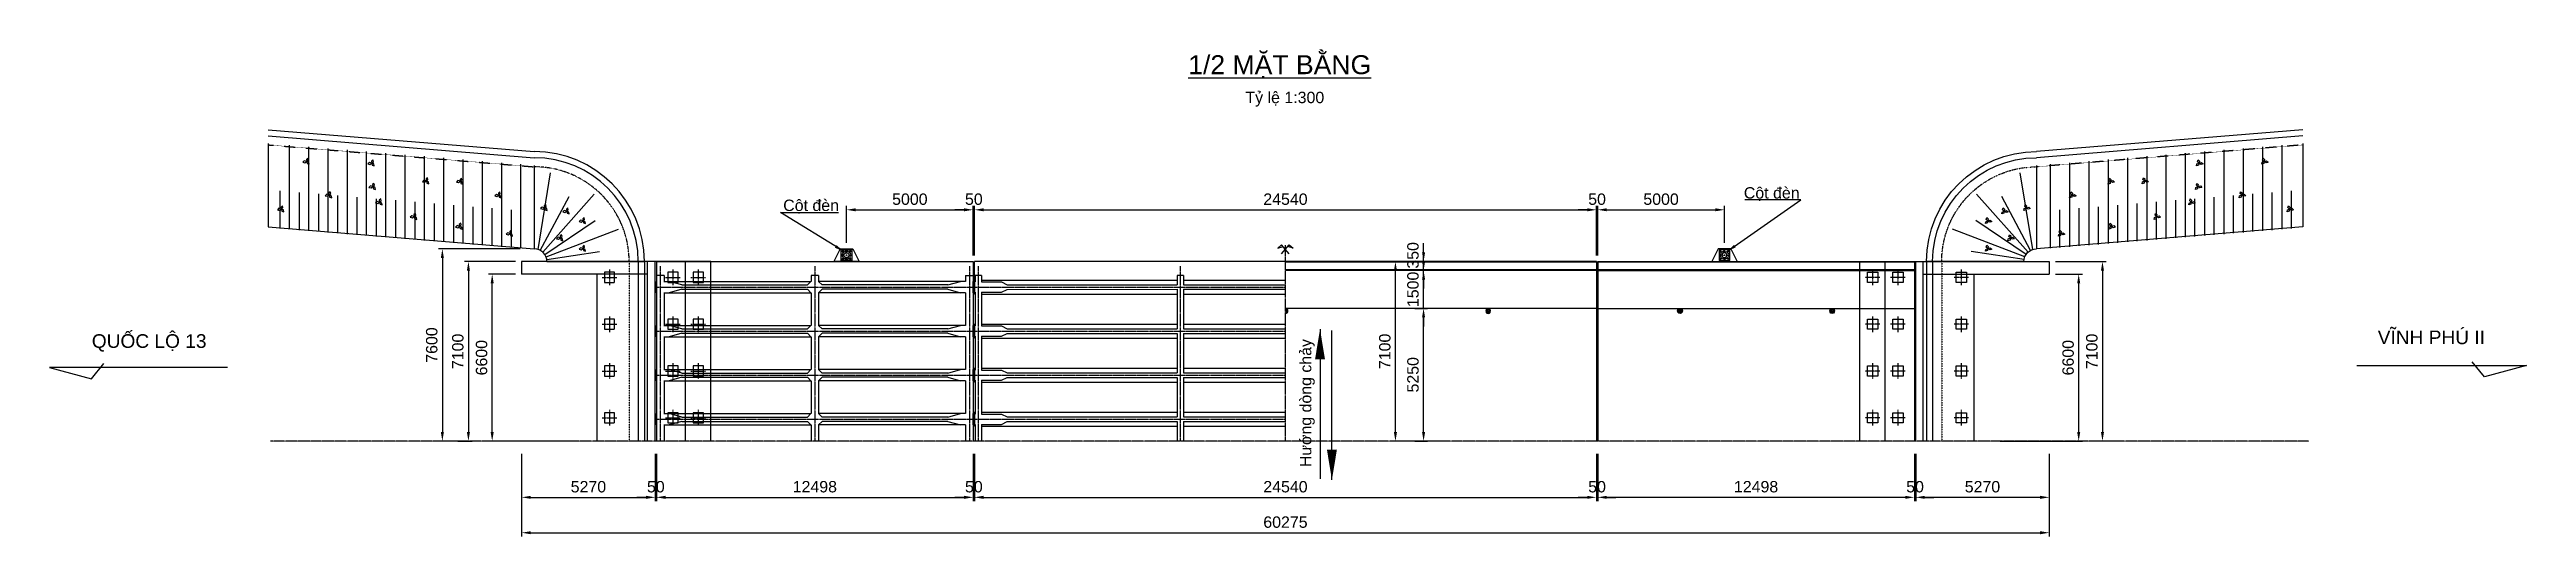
# Model space of a CAD drawing. Header units: millimetres. Extents: x 226202 to 432323, y 191488 to 280899.
# Drawn here: x 257155 to 354886, y 191488 to 210736 of the extents above; entities that cross this region are included whole.
import ezdxf
from ezdxf.enums import TextEntityAlignment as Align

# ---------------------------------------------------------------- set-up
doc = ezdxf.new("R2010")
doc.units = ezdxf.units.MM
doc.header["$LTSCALE"] = 10
doc.header["$MEASUREMENT"] = 0
for name, pattern in [('ACAD_ISO02W100', [15, 12, -3]), ('CENTER', [2, 1.25, -0.25, 0.25, -0.25]), ('DASHED2', [0.375, 0.25, -0.125]), ('HIDDEN', [0.375, 0.25, -0.125])]:
    doc.linetypes.add(name, pattern=pattern)
for name, color, linetype in [('BAO', 3, 'Continuous'), ('Bridge', 3, 'Continuous'), ('c', 7, 'Continuous'), ('CENTER', 8, 'CENTER'), ('dim', 1, 'Continuous'), ('Hidden', 8, 'HIDDEN'), ('Lien', 3, 'Continuous'), ('pile', 6, 'Continuous'), ('TEXT', 3, 'Continuous'), ('Tunon', 7, 'Continuous'), ('v', 2, 'DASHED2')]:
    doc.layers.add(name, color=color, linetype=linetype)
doc.styles.add('ARIAL', font='VNARIAL.TTF')
doc.styles.add('ARIALH', font='VHARIAL.TTF')
doc.styles.add('Dim', font='arial.ttf')
doc.dimstyles.new('1-300', dxfattribs={"dimscale": 300, "dimtxt": 1.5, "dimasz": 1.2, "dimexe": 0.5, "dimexo": 0.8, "dimtad": 1, "dimdec": 0, "dimtxsty": 'Dim', "dimcen": 1.5, "dimclrd": 1, "dimclre": 8, "dimclrt": 3, "dimadec": 0, "dimazin": 0, "dimtfac": 1, "dimtdec": 0, "dimtix": 1, "dimtmove": 2, "dimatfit": 3, "dimfxl": 1, "dimarcsym": 0})
doc.dimstyles.new('1-500', dxfattribs={"dimscale": 500, "dimtxt": 1.5, "dimasz": 1.2, "dimexe": 0.5, "dimexo": 0.8, "dimtad": 1, "dimdec": 0, "dimtxsty": 'Dim', "dimcen": 1.5, "dimclrd": 1, "dimclre": 8, "dimclrt": 3, "dimadec": 0, "dimazin": 0, "dimtfac": 1, "dimtdec": 0, "dimtix": 1, "dimtmove": 2, "dimatfit": 3, "dimfxl": 1, "dimarcsym": 0})

msp = doc.modelspace()

# ---------------------------------------------------------------- texts
at = {"layer": 'TEXT', "color": 3, "style": 'ARIALH'}
msp.add_text('%%U1/2 mÆt b»ng', height=750, dxfattribs=at).set_placement((302084.8, 209759.2))
at = {"layer": 'TEXT', "style": 'ARIAL'}
for s, p in [('Tû lÖ 1:300', (304341.1, 208613.8)), ('Cét ®Ìn', (286103, 204352.1))]:
    msp.add_text(s, height=450, dxfattribs=at).set_placement(p)
for s, rotation, p in [('Cét ®Ìn', 360, (324005.9, 204844.2)), ('H\xadíng dßng ch¶y', 90, (306941.5, 194230.6))]:
    msp.add_text(s, height=450, rotation=rotation, dxfattribs=at).set_placement(p)
at = {"layer": 'TEXT', "style": 'ARIALH'}
for s, p in [('Quèc lé 13', (263349, 199213.4)), ('vÜnh phó II', (353249.7, 199359.9))]:
    msp.add_text(s, height=540, dxfattribs=at).set_placement(p, align=Align.MIDDLE_RIGHT)

# ---------------------------------------------------------------- blocks, each defined once
blk = doc.blocks.new('*D189')
at = {"color": 8, "lineweight": -2, "transparency": 16777216}
for p, q in [((275782, 194754), (275782, 191488)), ((336057, 194754), (336057, 191488))]:
    blk.add_line(p, q, dxfattribs=at)
at = {"color": 1, "lineweight": -2, "transparency": 16777216}
blk.add_line((276142, 191638), (335697, 191638), dxfattribs=at)
at = {"color": 1, "transparency": 16777216}
for points in [[(276142, 191698), (276142, 191578), (275782, 191638)], [(335697, 191698), (335697, 191578), (336057, 191638)]]:
    blk.add_solid(points, dxfattribs=at)
at = {"layer": 'Defpoints', "color": 0, "transparency": 16777216}
for p in [(275782, 194994), (336057, 194994), (336057, 191638)]:
    blk.add_point(p, dxfattribs=at)
at = {"color": 3, "transparency": 16777216, "insert": (305920, 192055), "char_height": 450, "attachment_point": 5, "style": 'Dim'}
blk.add_mtext('60275', dxfattribs=at)
blk = doc.blocks.new('*D182')
at = {"color": 8, "lineweight": -2, "transparency": 16777216}
for p, q in [((281102, 194754), (281102, 192887)), ((293600, 194754), (293600, 192887))]:
    blk.add_line(p, q, dxfattribs=at)
at = {"color": 1, "lineweight": -2, "transparency": 16777216}
blk.add_line((281462, 193037), (293240, 193037), dxfattribs=at)
at = {"color": 1, "transparency": 16777216}
for points in [[(281462, 193097), (281462, 192977), (281102, 193037)], [(293240, 193097), (293240, 192977), (293600, 193037)]]:
    blk.add_solid(points, dxfattribs=at)
at = {"layer": 'Defpoints', "color": 0, "transparency": 16777216}
for p in [(281102, 194994), (293600, 194994), (293600, 193037)]:
    blk.add_point(p, dxfattribs=at)
at = {"color": 3, "transparency": 16777216, "insert": (287351, 193454), "char_height": 450, "attachment_point": 5, "style": 'Dim'}
blk.add_mtext('12498', dxfattribs=at)
blk = doc.blocks.new('dsf')
at = {"layer": 'Bridge'}
for p, q in [((97027, 23629), (97027, 23179)), ((97327, 23629), (103127, 23629)), ((98027, 23489), (97527, 23629)), ((98027, 23629), (103127, 23629)), ((98027, 23489), (102987, 23489)), ((102987, 23489), (103127, 23629)), ((103567, 23489), (103427, 23629)), ((108527, 23629), (103427, 23629)), ((109227, 23629), (103427, 23629)), ((108527, 23489), (103567, 23489)), ((108527, 23489), (109027, 23629)), ((109527, 23629), (109527, 23179)), ((97327, 23179), (103127, 23179)), ((98027, 23319), (97527, 23179)), ((98027, 23319), (102987, 23319)), ((102987, 23319), (103127, 23179)), ((103567, 23319), (103427, 23179)), ((109227, 23179), (103427, 23179)), ((108527, 23319), (103567, 23319)), ((108527, 23319), (109027, 23179))]:
    blk.add_line(p, q, dxfattribs=at)
blk = doc.blocks.new('*D196')
at = {"color": 8, "lineweight": -2, "transparency": 16777216}
for p, q in [((275722, 202855), (272504, 202855)), ((273308, 195255), (272504, 195255))]:
    blk.add_line(p, q, dxfattribs=at)
at = {"color": 1, "lineweight": -2, "transparency": 16777216}
blk.add_line((272654, 202495), (272654, 195615), dxfattribs=at)
at = {"color": 1, "transparency": 16777216}
for points in [[(272594, 202495), (272714, 202495), (272654, 202855)], [(272594, 195615), (272714, 195615), (272654, 195255)]]:
    blk.add_solid(points, dxfattribs=at)
at = {"layer": 'Defpoints', "color": 0, "transparency": 16777216}
for p in [(275962, 202855), (272654, 195255), (273548, 195255)]:
    blk.add_point(p, dxfattribs=at)
at = {"color": 3, "transparency": 16777216, "insert": (272237, 199055), "char_height": 450, "attachment_point": 5, "rotation": 90, "style": 'Dim'}
blk.add_mtext('7600', dxfattribs=at)
blk = doc.blocks.new('*D195')
at = {"color": 8, "lineweight": -2, "transparency": 16777216}
for p, q in [((275542, 202355), (273533, 202355)), ((273262, 195255), (273833, 195255))]:
    blk.add_line(p, q, dxfattribs=at)
at = {"color": 1, "lineweight": -2, "transparency": 16777216}
blk.add_line((273683, 201995), (273683, 195615), dxfattribs=at)
at = {"color": 1, "transparency": 16777216}
for points in [[(273623, 201995), (273743, 201995), (273683, 202355)], [(273623, 195615), (273743, 195615), (273683, 195255)]]:
    blk.add_solid(points, dxfattribs=at)
at = {"layer": 'Defpoints', "color": 0, "transparency": 16777216}
for p in [(275782, 202355), (273022, 195255), (273683, 195255)]:
    blk.add_point(p, dxfattribs=at)
at = {"color": 3, "transparency": 16777216, "insert": (273266, 198805), "char_height": 450, "attachment_point": 5, "rotation": 90, "style": 'Dim'}
blk.add_mtext('7100', dxfattribs=at)
blk = doc.blocks.new('*D194')
at = {"color": 8, "lineweight": -2, "transparency": 16777216}
for p, q in [((275542, 201855), (274470, 201855)), ((277714, 195255), (274470, 195255))]:
    blk.add_line(p, q, dxfattribs=at)
at = {"color": 1, "lineweight": -2, "transparency": 16777216}
blk.add_line((274620, 195615), (274620, 201495), dxfattribs=at)
at = {"color": 1, "transparency": 16777216}
for points in [[(274560, 201495), (274680, 201495), (274620, 201855)], [(274560, 195615), (274680, 195615), (274620, 195255)]]:
    blk.add_solid(points, dxfattribs=at)
at = {"layer": 'Defpoints', "color": 0, "transparency": 16777216}
for p in [(274620, 201855), (275782, 201855), (277954, 195255)]:
    blk.add_point(p, dxfattribs=at)
at = {"color": 3, "transparency": 16777216, "insert": (274203, 198555), "char_height": 450, "attachment_point": 5, "rotation": 90, "style": 'Dim'}
blk.add_mtext('6600', dxfattribs=at)
blk = doc.blocks.new('COC40')
at = {"color": 1, "linetype": 'CENTER', "ltscale": 2}
blk.add_line((309, 0), (-309, 0), dxfattribs=at)
at = {"color": 1, "linetype": 'CENTER'}
blk.add_line((0, 288), (0, -288), dxfattribs=at)
at = {"layer": 'Lien', "color": 7, "linetype": 'ACAD_ISO02W100', "ltscale": 0.2}
blk.add_lwpolyline([(-200, -200), (200, -200), (200, 200), (-200, 200)], close=True, dxfattribs=at)
blk = doc.blocks.new('hg')
at = {"layer": 'Bridge', "color": 8, "linetype": 'HIDDEN'}
for p, q in [((351067, 193553), (355567, 193553)), ((351067, 186453), (351067, 193553)), ((352067, 186453), (352067, 193553))]:
    blk.add_line(p, q, dxfattribs=at)
at = {"layer": 'Bridge'}
for p, q in [((353267, 186453), (353267, 193553)), ((353567, 186453), (353567, 193553)), ((353567, 193553), (358537, 193553)), ((358537, 193553), (358537, 193053)), ((353567, 193053), (358537, 193053)), ((355567, 193053), (355567, 186453))]:
    blk.add_line(p, q, dxfattribs=at)
at = {"xscale": -1, "rotation": 270}
for p in [(351567, 192928), (352567, 192928), (355067, 192928), (351567, 191078), (352567, 191078), (355067, 191078), (351567, 189228), (352567, 189228), (355067, 189228), (351567, 187378), (352567, 187378), (355067, 187378)]:
    blk.add_blockref('COC40', p, dxfattribs=at)
blk = doc.blocks.new('*D180')
at = {"color": 8, "lineweight": -2, "transparency": 16777216}
for p, q in [((275782, 194754), (275782, 192887)), ((281052, 194754), (281052, 192887))]:
    blk.add_line(p, q, dxfattribs=at)
at = {"color": 1, "lineweight": -2, "transparency": 16777216}
blk.add_line((276142, 193037), (280692, 193037), dxfattribs=at)
at = {"color": 1, "transparency": 16777216}
for points in [[(276142, 193097), (276142, 192977), (275782, 193037)], [(280692, 193097), (280692, 192977), (281052, 193037)]]:
    blk.add_solid(points, dxfattribs=at)
at = {"layer": 'Defpoints', "color": 0, "transparency": 16777216}
for p in [(275782, 194994), (281052, 194994), (281052, 193037)]:
    blk.add_point(p, dxfattribs=at)
at = {"color": 3, "transparency": 16777216, "insert": (278417, 193454), "char_height": 450, "attachment_point": 5, "style": 'Dim'}
blk.add_mtext('5270', dxfattribs=at)
blk = doc.blocks.new('*D181')
at = {"color": 8, "lineweight": -2, "transparency": 16777216}
for p, q in [((281052, 194754), (281052, 192887)), ((281102, 194754), (281102, 192887))]:
    blk.add_line(p, q, dxfattribs=at)
at = {"color": 1, "lineweight": -2, "transparency": 16777216}
for p, q in [((280692, 193037), (280332, 193037)), ((281052, 193037), (281102, 193037)), ((281462, 193037), (281822, 193037))]:
    blk.add_line(p, q, dxfattribs=at)
at = {"color": 1, "transparency": 16777216}
for points in [[(280692, 193097), (280692, 192977), (281052, 193037)], [(281462, 193097), (281462, 192977), (281102, 193037)]]:
    blk.add_solid(points, dxfattribs=at)
at = {"layer": 'Defpoints', "color": 0, "transparency": 16777216}
for p in [(281052, 194994), (281102, 194994), (281102, 193037)]:
    blk.add_point(p, dxfattribs=at)
at = {"color": 3, "transparency": 16777216, "insert": (281077, 193454), "char_height": 450, "attachment_point": 5, "style": 'Dim'}
blk.add_mtext('50', dxfattribs=at)
blk = doc.blocks.new('*D201')
at = {"layer": 'Defpoints', "color": 0, "transparency": 16777216}
for p in [(318190, 204400), (293650, 202355), (318190, 202355)]:
    blk.add_point(p, dxfattribs=at)
at = {"layer": 'Tunon', "color": 8, "lineweight": -2, "transparency": 16777216}
for p, q in [((293650, 202595), (293650, 204550)), ((318190, 202595), (318190, 204550))]:
    blk.add_line(p, q, dxfattribs=at)
at = {"layer": 'Tunon', "color": 1, "lineweight": -2, "transparency": 16777216}
blk.add_line((294010, 204400), (317830, 204400), dxfattribs=at)
at = {"layer": 'Tunon', "color": 1, "transparency": 16777216}
for points in [[(294010, 204460), (294010, 204340), (293650, 204400)], [(317830, 204460), (317830, 204340), (318190, 204400)]]:
    blk.add_solid(points, dxfattribs=at)
at = {"layer": 'Tunon', "color": 3, "transparency": 16777216, "insert": (305920, 204817), "char_height": 450, "attachment_point": 5, "style": 'Dim'}
blk.add_mtext('24540', dxfattribs=at)
blk = doc.blocks.new('*D184')
at = {"color": 8, "lineweight": -2, "transparency": 16777216}
for p, q in [((293650, 194754), (293650, 192887)), ((318190, 194754), (318190, 192887))]:
    blk.add_line(p, q, dxfattribs=at)
at = {"color": 1, "lineweight": -2, "transparency": 16777216}
blk.add_line((294010, 193037), (317830, 193037), dxfattribs=at)
at = {"color": 1, "transparency": 16777216}
for points in [[(294010, 193097), (294010, 192977), (293650, 193037)], [(317830, 193097), (317830, 192977), (318190, 193037)]]:
    blk.add_solid(points, dxfattribs=at)
at = {"layer": 'Defpoints', "color": 0, "transparency": 16777216}
for p in [(293650, 194994), (318190, 194994), (318190, 193037)]:
    blk.add_point(p, dxfattribs=at)
at = {"color": 3, "transparency": 16777216, "insert": (305920, 193454), "char_height": 450, "attachment_point": 5, "style": 'Dim'}
blk.add_mtext('24540', dxfattribs=at)
blk = doc.blocks.new('*D183')
at = {"color": 8, "lineweight": -2, "transparency": 16777216}
for p, q in [((293600, 194754), (293600, 192887)), ((293650, 194754), (293650, 192887))]:
    blk.add_line(p, q, dxfattribs=at)
at = {"color": 1, "lineweight": -2, "transparency": 16777216}
for p, q in [((293240, 193037), (292880, 193037)), ((293600, 193037), (293650, 193037)), ((294010, 193037), (294370, 193037))]:
    blk.add_line(p, q, dxfattribs=at)
at = {"color": 1, "transparency": 16777216}
for points in [[(293240, 193097), (293240, 192977), (293600, 193037)], [(294010, 193097), (294010, 192977), (293650, 193037)]]:
    blk.add_solid(points, dxfattribs=at)
at = {"layer": 'Defpoints', "color": 0, "transparency": 16777216}
for p in [(293600, 194994), (293650, 194994), (293650, 193037)]:
    blk.add_point(p, dxfattribs=at)
at = {"color": 3, "transparency": 16777216, "insert": (293625, 193454), "char_height": 450, "attachment_point": 5, "style": 'Dim'}
blk.add_mtext('50', dxfattribs=at)
blk = doc.blocks.new('*D199')
at = {"layer": 'Defpoints', "color": 0, "transparency": 16777216}
for p in [(293600, 204400), (288600, 202855), (293600, 202355)]:
    blk.add_point(p, dxfattribs=at)
at = {"layer": 'Tunon', "color": 8, "lineweight": -2, "transparency": 16777216}
for p, q in [((288600, 203095), (288600, 204550)), ((293600, 202595), (293600, 204550))]:
    blk.add_line(p, q, dxfattribs=at)
at = {"layer": 'Tunon', "color": 1, "lineweight": -2, "transparency": 16777216}
blk.add_line((288960, 204400), (293240, 204400), dxfattribs=at)
at = {"layer": 'Tunon', "color": 1, "transparency": 16777216}
for points in [[(288960, 204460), (288960, 204340), (288600, 204400)], [(293240, 204460), (293240, 204340), (293600, 204400)]]:
    blk.add_solid(points, dxfattribs=at)
at = {"layer": 'Tunon', "color": 3, "transparency": 16777216, "insert": (291100, 204817), "char_height": 450, "attachment_point": 5, "style": 'Dim'}
blk.add_mtext('5000', dxfattribs=at)
blk = doc.blocks.new('*D200')
at = {"layer": 'Defpoints', "color": 0, "transparency": 16777216}
for p in [(293650, 204400), (293600, 202355), (293650, 202355)]:
    blk.add_point(p, dxfattribs=at)
at = {"layer": 'Tunon', "color": 1, "lineweight": -2, "transparency": 16777216}
for p, q in [((293240, 204400), (292880, 204400)), ((293600, 204400), (293650, 204400)), ((294010, 204400), (294370, 204400))]:
    blk.add_line(p, q, dxfattribs=at)
at = {"layer": 'Tunon', "color": 8, "lineweight": -2, "transparency": 16777216}
for p, q in [((293600, 202595), (293600, 204550)), ((293650, 202595), (293650, 204550))]:
    blk.add_line(p, q, dxfattribs=at)
at = {"layer": 'Tunon', "color": 1, "transparency": 16777216}
for points in [[(293240, 204460), (293240, 204340), (293600, 204400)], [(294010, 204460), (294010, 204340), (293650, 204400)]]:
    blk.add_solid(points, dxfattribs=at)
at = {"layer": 'Tunon', "color": 3, "transparency": 16777216, "insert": (293625, 204817), "char_height": 450, "attachment_point": 5, "style": 'Dim'}
blk.add_mtext('50', dxfattribs=at)
blk = doc.blocks.new('*D193')
at = {"color": 8, "lineweight": -2, "transparency": 16777216}
for p, q in [((312309, 202355), (310110, 202355)), ((312309, 195255), (310110, 195255))]:
    blk.add_line(p, q, dxfattribs=at)
at = {"color": 1, "lineweight": -2, "transparency": 16777216}
blk.add_line((310260, 195615), (310260, 201995), dxfattribs=at)
at = {"color": 1, "transparency": 16777216}
for points in [[(310200, 201995), (310320, 201995), (310260, 202355)], [(310200, 195615), (310320, 195615), (310260, 195255)]]:
    blk.add_solid(points, dxfattribs=at)
at = {"layer": 'Defpoints', "color": 0, "transparency": 16777216}
for p in [(310260, 202355), (312549, 202355), (312549, 195255)]:
    blk.add_point(p, dxfattribs=at)
at = {"color": 3, "transparency": 16777216, "insert": (309842, 198805), "char_height": 450, "attachment_point": 5, "rotation": 90, "style": 'Dim'}
blk.add_mtext('7100', dxfattribs=at)
blk = doc.blocks.new('*D190')
at = {"color": 8, "lineweight": -2, "transparency": 16777216}
for p, q in [((311026, 200505), (311520, 200505)), ((311026, 195255), (311520, 195255))]:
    blk.add_line(p, q, dxfattribs=at)
at = {"color": 1, "lineweight": -2, "transparency": 16777216}
blk.add_line((311370, 195615), (311370, 200145), dxfattribs=at)
at = {"color": 1, "transparency": 16777216}
for points in [[(311310, 200145), (311430, 200145), (311370, 200505)], [(311310, 195615), (311430, 195615), (311370, 195255)]]:
    blk.add_solid(points, dxfattribs=at)
at = {"layer": 'Defpoints', "color": 0, "transparency": 16777216}
for p in [(310786, 200505), (311370, 200505), (310786, 195255)]:
    blk.add_point(p, dxfattribs=at)
at = {"color": 3, "transparency": 16777216, "insert": (310953, 197880), "char_height": 450, "attachment_point": 5, "rotation": 90, "style": 'Dim'}
blk.add_mtext('5250', dxfattribs=at)
blk = doc.blocks.new('*D192')
at = {"color": 8, "lineweight": -2, "transparency": 16777216}
for p, q in [((311632, 202355), (311220, 202355)), ((311278, 202005), (311220, 202005))]:
    blk.add_line(p, q, dxfattribs=at)
at = {"color": 1, "lineweight": -2, "transparency": 16777216}
for p, q in [((311370, 202715), (311370, 203075)), ((311370, 202005), (311370, 202355)), ((311370, 201645), (311370, 201285))]:
    blk.add_line(p, q, dxfattribs=at)
at = {"color": 1, "transparency": 16777216}
for points in [[(311310, 202715), (311430, 202715), (311370, 202355)], [(311310, 201645), (311430, 201645), (311370, 202005)]]:
    blk.add_solid(points, dxfattribs=at)
at = {"layer": 'Defpoints', "color": 0, "transparency": 16777216}
for p in [(311370, 202355), (311872, 202355), (311518, 202005)]:
    blk.add_point(p, dxfattribs=at)
at = {"color": 3, "transparency": 16777216, "insert": (310953, 202599), "char_height": 450, "attachment_point": 5, "rotation": 90, "style": 'Dim'}
blk.add_mtext('350', dxfattribs=at)
blk = doc.blocks.new('*D191')
at = {"color": 1, "lineweight": -2, "transparency": 16777216}
for p, q in [((311370, 202365), (311370, 202725)), ((311370, 200505), (311370, 202005)), ((311370, 200145), (311370, 199785))]:
    blk.add_line(p, q, dxfattribs=at)
at = {"color": 8, "lineweight": -2, "transparency": 16777216}
for p, q in [((311278, 202005), (311220, 202005)), ((311026, 200505), (311520, 200505))]:
    blk.add_line(p, q, dxfattribs=at)
at = {"color": 1, "transparency": 16777216}
for points in [[(311310, 202365), (311430, 202365), (311370, 202005)], [(311310, 200145), (311430, 200145), (311370, 200505)]]:
    blk.add_solid(points, dxfattribs=at)
at = {"layer": 'Defpoints', "color": 0, "transparency": 16777216}
for p in [(311370, 202005), (311518, 202005), (310786, 200505)]:
    blk.add_point(p, dxfattribs=at)
at = {"color": 3, "transparency": 16777216, "insert": (310953, 201255), "char_height": 450, "attachment_point": 5, "rotation": 90, "style": 'Dim'}
blk.add_mtext('1500', dxfattribs=at)
blk = doc.blocks.new('Ongthaonuoc')
at = {"layer": 'Lien'}
for p, q in [((-59, -485), (-10, -485)), ((-59, -515), (-10, -515)), ((-10, -485), (-10, -436)), ((-10, -515), (-10, -564)), ((10, -485), (10, -436)), ((59, -485), (10, -485)), ((10, -515), (10, -564)), ((59, -515), (10, -515))]:
    blk.add_line(p, q, dxfattribs=at)
for centre, radius, start, end in [((0, -495), 95, 356.98304, 183.01696), ((0, -505), 95, 176.98304, 3.01696), ((0, -495), 85, 356.62771, 183.37229), ((0, -505), 85, 176.62771, 3.37229), ((0, -495), 60, 99.59407, 170.40593), ((0, -505), 60, 189.59407, 260.40593), ((0, -495), 60, 9.59407, 80.40593), ((0, -505), 60, 279.59407, 350.40593)]:
    blk.add_arc(centre, radius, start, end, dxfattribs=at)
blk = doc.blocks.new('*D198')
at = {"color": 8, "lineweight": -2, "transparency": 16777216}
for p, q in [((336297, 201855), (337369, 201855)), ((334126, 195255), (337369, 195255))]:
    blk.add_line(p, q, dxfattribs=at)
at = {"color": 1, "lineweight": -2, "transparency": 16777216}
blk.add_line((337219, 195615), (337219, 201495), dxfattribs=at)
at = {"color": 1, "transparency": 16777216}
for points in [[(337159, 201495), (337279, 201495), (337219, 201855)], [(337159, 195615), (337279, 195615), (337219, 195255)]]:
    blk.add_solid(points, dxfattribs=at)
at = {"layer": 'Defpoints', "color": 0, "transparency": 16777216}
for p in [(336057, 201855), (337219, 201855), (333886, 195255)]:
    blk.add_point(p, dxfattribs=at)
at = {"color": 3, "transparency": 16777216, "insert": (336802, 198555), "char_height": 450, "attachment_point": 5, "rotation": 90, "style": 'Dim'}
blk.add_mtext('6600', dxfattribs=at)
blk = doc.blocks.new('*D188')
at = {"color": 8, "lineweight": -2, "transparency": 16777216}
for p, q in [((330787, 194754), (330787, 192887)), ((336057, 194754), (336057, 192887))]:
    blk.add_line(p, q, dxfattribs=at)
at = {"color": 1, "lineweight": -2, "transparency": 16777216}
blk.add_line((335697, 193037), (331147, 193037), dxfattribs=at)
at = {"color": 1, "transparency": 16777216}
for points in [[(331147, 193097), (331147, 192977), (330787, 193037)], [(335697, 193097), (335697, 192977), (336057, 193037)]]:
    blk.add_solid(points, dxfattribs=at)
at = {"layer": 'Defpoints', "color": 0, "transparency": 16777216}
for p in [(330787, 194994), (336057, 194994), (330787, 193037)]:
    blk.add_point(p, dxfattribs=at)
at = {"color": 3, "transparency": 16777216, "insert": (333422, 193454), "char_height": 450, "attachment_point": 5, "style": 'Dim'}
blk.add_mtext('5270', dxfattribs=at)
blk = doc.blocks.new('*D185')
at = {"color": 8, "lineweight": -2, "transparency": 16777216}
for p, q in [((318240, 194754), (318240, 192887)), ((330737, 194754), (330737, 192887))]:
    blk.add_line(p, q, dxfattribs=at)
at = {"color": 1, "lineweight": -2, "transparency": 16777216}
blk.add_line((330377, 193037), (318600, 193037), dxfattribs=at)
at = {"color": 1, "transparency": 16777216}
for points in [[(318600, 193097), (318600, 192977), (318240, 193037)], [(330377, 193097), (330377, 192977), (330737, 193037)]]:
    blk.add_solid(points, dxfattribs=at)
at = {"layer": 'Defpoints', "color": 0, "transparency": 16777216}
for p in [(318240, 194994), (330737, 194994), (318240, 193037)]:
    blk.add_point(p, dxfattribs=at)
at = {"color": 3, "transparency": 16777216, "insert": (324489, 193454), "char_height": 450, "attachment_point": 5, "style": 'Dim'}
blk.add_mtext('12498', dxfattribs=at)
blk = doc.blocks.new('*D186')
at = {"color": 8, "lineweight": -2, "transparency": 16777216}
for p, q in [((318190, 194754), (318190, 192887)), ((318240, 194754), (318240, 192887))]:
    blk.add_line(p, q, dxfattribs=at)
at = {"color": 1, "lineweight": -2, "transparency": 16777216}
for p, q in [((317830, 193037), (317470, 193037)), ((318240, 193037), (318190, 193037)), ((318600, 193037), (318960, 193037))]:
    blk.add_line(p, q, dxfattribs=at)
at = {"color": 1, "transparency": 16777216}
for points in [[(317830, 193097), (317830, 192977), (318190, 193037)], [(318600, 193097), (318600, 192977), (318240, 193037)]]:
    blk.add_solid(points, dxfattribs=at)
at = {"layer": 'Defpoints', "color": 0, "transparency": 16777216}
for p in [(318190, 194994), (318240, 194994), (318190, 193037)]:
    blk.add_point(p, dxfattribs=at)
at = {"color": 3, "transparency": 16777216, "insert": (318215, 193454), "char_height": 450, "attachment_point": 5, "style": 'Dim'}
blk.add_mtext('50', dxfattribs=at)
blk = doc.blocks.new('*D187')
at = {"color": 8, "lineweight": -2, "transparency": 16777216}
for p, q in [((330737, 194754), (330737, 192887)), ((330787, 194754), (330787, 192887))]:
    blk.add_line(p, q, dxfattribs=at)
at = {"color": 1, "lineweight": -2, "transparency": 16777216}
for p, q in [((330377, 193037), (330017, 193037)), ((330787, 193037), (330737, 193037)), ((331147, 193037), (331507, 193037))]:
    blk.add_line(p, q, dxfattribs=at)
at = {"color": 1, "transparency": 16777216}
for points in [[(330377, 193097), (330377, 192977), (330737, 193037)], [(331147, 193097), (331147, 192977), (330787, 193037)]]:
    blk.add_solid(points, dxfattribs=at)
at = {"layer": 'Defpoints', "color": 0, "transparency": 16777216}
for p in [(330737, 194994), (330787, 194994), (330737, 193037)]:
    blk.add_point(p, dxfattribs=at)
at = {"color": 3, "transparency": 16777216, "insert": (330762, 193454), "char_height": 450, "attachment_point": 5, "style": 'Dim'}
blk.add_mtext('50', dxfattribs=at)
blk = doc.blocks.new('*D203')
at = {"layer": 'Defpoints', "color": 0, "transparency": 16777216}
for p in [(323240, 204400), (318240, 202355), (323240, 202855)]:
    blk.add_point(p, dxfattribs=at)
at = {"layer": 'Tunon', "color": 8, "lineweight": -2, "transparency": 16777216}
for p, q in [((318240, 202595), (318240, 204550)), ((323240, 203095), (323240, 204550))]:
    blk.add_line(p, q, dxfattribs=at)
at = {"layer": 'Tunon', "color": 1, "lineweight": -2, "transparency": 16777216}
blk.add_line((318600, 204400), (322880, 204400), dxfattribs=at)
at = {"layer": 'Tunon', "color": 1, "transparency": 16777216}
for points in [[(318600, 204460), (318600, 204340), (318240, 204400)], [(322880, 204460), (322880, 204340), (323240, 204400)]]:
    blk.add_solid(points, dxfattribs=at)
at = {"layer": 'Tunon', "color": 3, "transparency": 16777216, "insert": (320740, 204817), "char_height": 450, "attachment_point": 5, "style": 'Dim'}
blk.add_mtext('5000', dxfattribs=at)
blk = doc.blocks.new('*D202')
at = {"layer": 'Defpoints', "color": 0, "transparency": 16777216}
for p in [(318240, 204400), (318190, 202355), (318240, 202355)]:
    blk.add_point(p, dxfattribs=at)
at = {"layer": 'Tunon', "color": 1, "lineweight": -2, "transparency": 16777216}
for p, q in [((317830, 204400), (317470, 204400)), ((318190, 204400), (318240, 204400)), ((318600, 204400), (318960, 204400))]:
    blk.add_line(p, q, dxfattribs=at)
at = {"layer": 'Tunon', "color": 8, "lineweight": -2, "transparency": 16777216}
for p, q in [((318190, 202595), (318190, 204550)), ((318240, 202595), (318240, 204550))]:
    blk.add_line(p, q, dxfattribs=at)
at = {"layer": 'Tunon', "color": 1, "transparency": 16777216}
for points in [[(317830, 204460), (317830, 204340), (318190, 204400)], [(318600, 204460), (318600, 204340), (318240, 204400)]]:
    blk.add_solid(points, dxfattribs=at)
at = {"layer": 'Tunon', "color": 3, "transparency": 16777216, "insert": (318215, 204817), "char_height": 450, "attachment_point": 5, "style": 'Dim'}
blk.add_mtext('50', dxfattribs=at)
blk = doc.blocks.new('*D197')
at = {"color": 8, "lineweight": -2, "transparency": 16777216}
for p, q in [((336297, 202355), (338306, 202355)), ((338578, 195255), (338006, 195255))]:
    blk.add_line(p, q, dxfattribs=at)
at = {"color": 1, "lineweight": -2, "transparency": 16777216}
blk.add_line((338156, 201995), (338156, 195615), dxfattribs=at)
at = {"color": 1, "transparency": 16777216}
for points in [[(338096, 201995), (338216, 201995), (338156, 202355)], [(338096, 195615), (338216, 195615), (338156, 195255)]]:
    blk.add_solid(points, dxfattribs=at)
at = {"layer": 'Defpoints', "color": 0, "transparency": 16777216}
for p in [(336057, 202355), (338156, 195255), (338818, 195255)]:
    blk.add_point(p, dxfattribs=at)
at = {"color": 3, "transparency": 16777216, "insert": (337739, 198805), "char_height": 450, "attachment_point": 5, "rotation": 90, "style": 'Dim'}
blk.add_mtext('7100', dxfattribs=at)
blk = doc.blocks.new('Hoa')
at = {"color": 8, "ltscale": 0.5}
for points in [[(0, 0), (-95, -27), (-158, 30), (-74, 53), (0, 0)], [(0, 0), (62, -53), (42, -127), (-13, -77), (0, 0)], [(0, 0), (17, 84), (98, 110), (83, 37), (0, 0)]]:
    blk.add_lwpolyline(points, dxfattribs=at)
blk = doc.blocks.new('sad')
at = {"ltscale": 0.5}
for p, q in [((234059, 208945), (244559, 208078)), ((248902, 203735), (248902, 196635))]:
    blk.add_line(p, q, dxfattribs=at)
at = {"color": 3, "ltscale": 0.5}
blk.add_line((234059, 205102), (244559, 204235), dxfattribs=at)
at = {"ltscale": 0.5}
blk.add_arc((244559, 203735), 4343, 0, 90, dxfattribs=at)
at = {"color": 3, "ltscale": 0.5}
blk.add_arc((244559, 203735), 500, 0, 90, dxfattribs=at)
at = {"layer": 'BAO', "ltscale": 0.5}
blk.add_line((248662, 203735), (248662, 196635), dxfattribs=at)
blk.add_arc((244559, 203735), 4103, 0, 90, dxfattribs=at)
at = {"layer": 'dim', "color": 3, "ltscale": 0.5}
blk.add_line((234059, 208704), (244559, 207838), dxfattribs=at)
at = {"layer": 'dim'}
for p, q in [((234059, 208402), (234059, 205102)), ((244559, 207535), (244559, 204235)), ((245059, 203735), (248902, 203735))]:
    blk.add_line(p, q, dxfattribs=at)
at = {"layer": 'dim', "ltscale": 0.5}
for p, q in [((234887, 208333), (234887, 205013)), ((235648, 208271), (235648, 204950)), ((236409, 208208), (236409, 204887)), ((237170, 208145), (237170, 204824)), ((237931, 208082), (237931, 204762)), ((238693, 208019), (238693, 204699)), ((239454, 207957), (239454, 204636)), ((240215, 207894), (240215, 204573)), ((240976, 207831), (240976, 204510)), ((241737, 207768), (241737, 204448)), ((242498, 207705), (242498, 204385)), ((243259, 207643), (243259, 204322)), ((244020, 207580), (244020, 204259)), ((244711, 204212), (245204, 207236)), ((234516, 206531), (234516, 205043)), ((235277, 206468), (235277, 204981)), ((236038, 206406), (236038, 204918)), ((236800, 206343), (236800, 204855)), ((237561, 206280), (237561, 204792)), ((238322, 206217), (238322, 204729)), ((244795, 204176), (245933, 206303)), ((244891, 204109), (246926, 206394)), ((239083, 206155), (239083, 204667)), ((239844, 206092), (239844, 204604)), ((240605, 206029), (240605, 204541)), ((241366, 205966), (241366, 204478)), ((242127, 205903), (242127, 204415)), ((242888, 205841), (242888, 204353)), ((243649, 205778), (243649, 204290)), ((244974, 204015), (246961, 205352)), ((245025, 203916), (247880, 205019)), ((245053, 203812), (247135, 204135))]:
    blk.add_line(p, q, dxfattribs=at)
at = {"layer": 'Hidden', "ltscale": 0.005}
for p, q in [((234059, 208345), (244559, 207478)), ((248302, 203735), (248302, 196635))]:
    blk.add_line(p, q, dxfattribs=at)
blk.add_arc((244559, 203735), 3743, 0, 90, dxfattribs=at)
at = {"xscale": -1, "rotation": 180}
for p in [(235580, 207695), (238148, 207629), (236467, 206368), (238191, 206697), (238456, 206086), (240300, 206922), (241641, 206907), (243156, 206358), (234580, 205812), (239824, 205513), (241612, 205127), (244966, 205864), (245836, 205728), (246481, 205348), (243601, 204846), (245591, 204669), (246481, 204253)]:
    blk.add_blockref('Hoa', p, dxfattribs=at)

# ---------------------------------------------------------------- dimensions: what is measured, and where the dimension line sits
for base, p1, p2, angle, picture, middle in [((272654, 195254.8), (275962.3, 202854.8), (273547.5, 195254.8), 90, '*D196', (272236.7, 199054.8)), ((273683.4, 195254.8), (275782.3, 202354.8), (273021.6, 195254.8), 90, '*D195', (273266.2, 198804.8)), ((310259.7, 202354.8), (312549, 195254.8), (312549, 202354.8), 90, '*D193', (309842.5, 198804.8)), ((311370.5, 202004.8), (310786, 200504.8), (311517.9, 202004.8), 90, '*D191', (310953.2, 201254.8)), ((338156.1, 195254.8), (336057.3, 202354.8), (338817.9, 195254.8), 90, '*D197', (337738.8, 198804.8)), ((274620.3, 201854.8), (277953.8, 195254.8), (275782.3, 201854.8), 90, '*D194', (274203, 198554.8)), ((337219.3, 201854.8), (333885.8, 195254.8), (336057.3, 201854.8), 90, '*D198', (336802, 198554.8)), ((311370.5, 200504.8), (310786, 195254.8), (310786, 200504.8), 90, '*D190', (310953.2, 197879.8)), ((318189.8, 193036.7), (318239.8, 194993.9), (318189.8, 194993.9), 180, '*D186', (318214.8, 193453.9)), ((318239.7625, 193036.6543), (330737.263, 194993.8504), (318239.7625, 194993.8504), 180, '*D185', (324488.5128, 193453.9121)), ((330737.3, 193036.7), (330787.3, 194993.9), (330737.3, 194993.9), 180, '*D187', (330762.3, 193453.9)), ((330787.3, 193036.7), (336057.3, 194993.9), (330787.3, 194993.9), 180, '*D188', (333422.3, 193453.9))]:
    dim = msp.add_linear_dim(base=base, p1=p1, p2=p2, angle=angle, dimstyle='1-300')
    dim.commit()
    dim.dimension.update_dxf_attribs({"geometry": picture, "text_midpoint": middle})
dim = msp.add_linear_dim(base=(311370.5, 202354.8), p1=(311517.9, 202004.8), p2=(311872.1, 202354.8), angle=90, dimstyle='1-300')
dim.commit()
dim.dimension.update_dxf_attribs({"geometry": '*D192', "text_midpoint": (310953, 202598.6), "dimtype": 160})
for base, p1, p2, picture, middle in [((336057.3, 191637.7), (275782.3, 194993.9), (336057.3, 194993.9), '*D189', (305919.8, 192055)), ((281052.3, 193036.7), (275782.3, 194993.9), (281052.3, 194993.9), '*D180', (278417.3, 193453.9)), ((281102.3, 193036.7), (281052.3, 194993.9), (281102.3, 194993.9), '*D181', (281077.3, 193453.9)), ((293599.7692, 193036.6543), (281102.2687, 194993.8504), (293599.7692, 194993.8504), '*D182', (287351.019, 193453.9121)), ((293649.8, 193036.7), (293599.8, 194993.9), (293649.8, 194993.9), '*D183', (293624.8, 193453.9)), ((318189.8, 193036.7), (293649.8, 194993.9), (318189.8, 194993.9), '*D184', (305919.8, 193453.9))]:
    dim = msp.add_linear_dim(base=base, p1=p1, p2=p2, dimstyle='1-300')
    dim.commit()
    dim.dimension.update_dxf_attribs({"geometry": picture, "text_midpoint": middle})
at = {"layer": 'Tunon'}
for base, p1, p2, picture, middle in [((293599.8, 204399.5), (288599.8, 202854.8), (293599.8, 202354.8), '*D199', (291099.8, 204816.8)), ((293649.8, 204399.5), (293599.8, 202354.8), (293649.8, 202354.8), '*D200', (293624.8, 204816.8)), ((318189.8, 204399.5), (293649.8, 202354.8), (318189.8, 202354.8), '*D201', (305919.8, 204816.8)), ((318239.8, 204399.5), (318189.8, 202354.8), (318239.8, 202354.8), '*D202', (318214.8, 204816.8)), ((323239.8, 204399.5), (318239.8, 202354.8), (323239.8, 202854.8), '*D203', (320739.8, 204816.8))]:
    dim = msp.add_linear_dim(base=base, p1=p1, p2=p2, dimstyle='1-300', dxfattribs=at)
    dim.commit()
    dim.dimension.update_dxf_attribs({"geometry": picture, "text_midpoint": middle})

# ---------------------------------------------------------------- linework, layer by layer
for p, q in [((288393.8, 202606.8), (288389.8, 202606.8)), ((288393.8, 202602.8), (288389.8, 202602.8)), ((288393.8, 202606.8), (288393.8, 202602.8)), ((288397.8, 202606.8), (288393.8, 202606.8)), ((288397.8, 202606.8), (288397.8, 202602.8)), ((288401.8, 202602.8), (288397.8, 202602.8)), ((288401.8, 202606.8), (288401.8, 202602.8)), ((288405.8, 202606.8), (288401.8, 202606.8)), ((288405.8, 202606.8), (288405.8, 202602.8)), ((288409.8, 202602.8), (288405.8, 202602.8)), ((288409.8, 202606.8), (288409.8, 202602.8)), ((288429.8, 202606.8), (288425.8, 202606.8)), ((288425.8, 202606.8), (288425.8, 202602.8)), ((288429.8, 202606.8), (288429.8, 202602.8)), ((288433.8, 202602.8), (288429.8, 202602.8)), ((288437.8, 202606.8), (288433.8, 202606.8)), ((288433.8, 202606.8), (288433.8, 202602.8)), ((288437.8, 202606.8), (288437.8, 202602.8)), ((288441.8, 202602.8), (288437.8, 202602.8)), ((288445.8, 202606.8), (288441.8, 202606.8)), ((288441.8, 202606.8), (288441.8, 202602.8)), ((288445.8, 202606.8), (288445.8, 202602.8)), ((288449.8, 202602.8), (288445.8, 202602.8)), ((288449.8, 202606.8), (288449.8, 202602.8)), ((288453.8, 202606.8), (288449.8, 202606.8)), ((288453.8, 202606.8), (288453.8, 202602.8)), ((288457.8, 202602.8), (288453.8, 202602.8)), ((288457.8, 202606.8), (288457.8, 202602.8)), ((288461.8, 202606.8), (288457.8, 202606.8)), ((288461.8, 202606.8), (288461.8, 202602.8)), ((288465.8, 202602.8), (288461.8, 202602.8)), ((288465.8, 202606.8), (288465.8, 202602.8)), ((288469.8, 202606.8), (288465.8, 202606.8)), ((288469.8, 202606.8), (288469.8, 202602.8)), ((288473.8, 202602.8), (288469.8, 202602.8)), ((288473.8, 202606.8), (288473.8, 202602.8)), ((288477.8, 202606.8), (288473.8, 202606.8)), ((288477.8, 202606.8), (288477.8, 202602.8)), ((288481.8, 202602.8), (288477.8, 202602.8)), ((288481.8, 202606.8), (288481.8, 202602.8)), ((288485.8, 202606.8), (288481.8, 202606.8)), ((288485.8, 202606.8), (288485.8, 202602.8)), ((288489.8, 202602.8), (288485.8, 202602.8)), ((288493.8, 202606.8), (288489.8, 202606.8)), ((288489.8, 202606.8), (288489.8, 202602.8)), ((288493.8, 202606.8), (288493.8, 202602.8)), ((288501.8, 202602.8), (288493.8, 202602.8)), ((288501.8, 202606.8), (288497.8, 202606.8)), ((288497.8, 202606.8), (288497.8, 202602.8)), ((288600.7, 202810.8), (288600.7, 202814.8)), ((288600.7, 202810.8), (288604.7, 202810.8)), ((288600.7, 202806.8), (288600.7, 202810.8)), ((288600.7, 202806.8), (288604.7, 202806.8)), ((288600.7, 202798.8), (288600.7, 202802.8)), ((288600.7, 202802.8), (288604.7, 202802.8)), ((288600.7, 202798.8), (288604.7, 202798.8)), ((288600.7, 202766.8), (288600.7, 202770.8)), ((288600.7, 202770.8), (288604.7, 202770.8)), ((288600.7, 202766.8), (288604.7, 202766.8)), ((288600.7, 202758.8), (288600.7, 202762.8)), ((288600.7, 202762.8), (288604.7, 202762.8)), ((288600.7, 202758.8), (288604.7, 202758.8)), ((288600.7, 202754.8), (288604.7, 202754.8)), ((288600.7, 202750.8), (288600.7, 202754.8)), ((288600.7, 202750.8), (288604.7, 202750.8)), ((288600.7, 202746.8), (288604.7, 202746.8)), ((288600.7, 202742.8), (288600.7, 202746.8)), ((288600.7, 202742.8), (288604.7, 202742.8)), ((288600.7, 202738.8), (288604.7, 202738.8)), ((288600.7, 202734.8), (288600.7, 202738.8)), ((288600.7, 202734.8), (288604.7, 202734.8)), ((288600.7, 202730.8), (288604.7, 202730.8)), ((288600.7, 202726.8), (288600.7, 202730.8)), ((288600.7, 202726.8), (288604.7, 202726.8)), ((288600.7, 202722.8), (288604.7, 202722.8)), ((288600.7, 202718.8), (288600.7, 202722.8)), ((288600.7, 202718.8), (288604.7, 202718.8)), ((288600.7, 202710.8), (288600.7, 202714.8)), ((288600.7, 202714.8), (288604.7, 202714.8)), ((288600.7, 202710.8), (288604.7, 202710.8)), ((288600.7, 202702.8), (288600.7, 202706.8)), ((288600.7, 202706.8), (288604.7, 202706.8)), ((288600.7, 202506.8), (288600.7, 202502.8)), ((288600.7, 202502.8), (288604.7, 202502.8)), ((288600.7, 202498.8), (288604.7, 202498.8)), ((288600.7, 202498.8), (288600.7, 202494.8)), ((288600.7, 202494.8), (288604.7, 202494.8)), ((288600.7, 202490.8), (288604.7, 202490.8)), ((288600.7, 202490.8), (288600.7, 202486.8)), ((288600.7, 202486.8), (288604.7, 202486.8)), ((288600.7, 202482.8), (288604.7, 202482.8)), ((288600.7, 202482.8), (288600.7, 202478.8)), ((288600.7, 202478.8), (288604.7, 202478.8)), ((288600.7, 202474.8), (288600.7, 202470.8)), ((288600.7, 202474.8), (288604.7, 202474.8)), ((288600.7, 202470.8), (288604.7, 202470.8)), ((288600.7, 202466.8), (288600.7, 202462.8)), ((288600.7, 202466.8), (288604.7, 202466.8)), ((288600.7, 202462.8), (288604.7, 202462.8)), ((288600.7, 202458.8), (288600.7, 202454.8)), ((288600.7, 202458.8), (288604.7, 202458.8)), ((288600.7, 202454.8), (288604.7, 202454.8)), ((288600.7, 202450.8), (288600.7, 202446.8)), ((288600.7, 202450.8), (288604.7, 202450.8)), ((288600.7, 202446.8), (288604.7, 202446.8)), ((288600.7, 202442.8), (288604.7, 202442.8)), ((288600.7, 202442.8), (288600.7, 202438.8)), ((288600.7, 202438.8), (288604.7, 202438.8)), ((288600.7, 202434.8), (288604.7, 202434.8)), ((288600.7, 202434.8), (288600.7, 202430.8)), ((288600.7, 202430.8), (288604.7, 202430.8)), ((288600.7, 202426.8), (288604.7, 202426.8)), ((288600.7, 202426.8), (288600.7, 202422.8)), ((288600.7, 202422.8), (288604.7, 202422.8)), ((288600.7, 202406.8), (288604.7, 202406.8)), ((288600.7, 202402.8), (288604.7, 202402.8)), ((288600.7, 202402.8), (288600.7, 202398.8)), ((288600.7, 202398.8), (288600.7, 202394.8)), ((288600.7, 202398.8), (288604.7, 202398.8)), ((288604.7, 202810.8), (288604.7, 202814.8)), ((288604.7, 202802.8), (288604.7, 202806.8)), ((288604.7, 202762.8), (288604.7, 202766.8)), ((288604.7, 202754.8), (288604.7, 202758.8)), ((288604.7, 202746.8), (288604.7, 202750.8)), ((288604.7, 202738.8), (288604.7, 202742.8)), ((288604.7, 202730.8), (288604.7, 202734.8)), ((288604.7, 202722.8), (288604.7, 202726.8)), ((288604.7, 202714.8), (288604.7, 202718.8)), ((288604.7, 202702.8), (288604.7, 202710.8)), ((288604.7, 202506.8), (288604.7, 202498.8)), ((288604.7, 202494.8), (288604.7, 202490.8)), ((288604.7, 202486.8), (288604.7, 202482.8)), ((288604.7, 202478.8), (288604.7, 202474.8)), ((288604.7, 202470.8), (288604.7, 202466.8)), ((288604.7, 202462.8), (288604.7, 202458.8)), ((288604.7, 202454.8), (288604.7, 202450.8)), ((288604.7, 202446.8), (288604.7, 202442.8)), ((288604.7, 202438.8), (288604.7, 202434.8)), ((288604.7, 202430.8), (288604.7, 202426.8)), ((288604.7, 202406.8), (288604.7, 202402.8)), ((288604.7, 202398.8), (288604.7, 202394.8)), ((288697.8, 202606.8), (288701.8, 202606.8)), ((288697.8, 202602.8), (288705.8, 202602.8)), ((288701.8, 202606.8), (288701.8, 202602.8)), ((288705.8, 202606.8), (288705.8, 202602.8)), ((288705.8, 202606.8), (288709.8, 202606.8)), ((288709.8, 202606.8), (288709.8, 202602.8)), ((288709.8, 202602.8), (288713.8, 202602.8)), ((288713.8, 202606.8), (288713.8, 202602.8)), ((288713.8, 202606.8), (288717.8, 202606.8)), ((288717.8, 202606.8), (288717.8, 202602.8)), ((288717.8, 202602.8), (288721.8, 202602.8)), ((288721.8, 202606.8), (288721.8, 202602.8)), ((288721.8, 202606.8), (288725.8, 202606.8)), ((288725.8, 202606.8), (288725.8, 202602.8)), ((288733.8, 202606.8), (288733.8, 202602.8)), ((288733.8, 202602.8), (288737.8, 202602.8)), ((288737.8, 202606.8), (288737.8, 202602.8)), ((288737.8, 202606.8), (288741.8, 202606.8)), ((288741.8, 202606.8), (288741.8, 202602.8)), ((288741.8, 202602.8), (288745.8, 202602.8)), ((288745.8, 202606.8), (288745.8, 202602.8)), ((288745.8, 202606.8), (288749.8, 202606.8)), ((288749.8, 202606.8), (288749.8, 202602.8)), ((288749.8, 202602.8), (288753.8, 202602.8)), ((288753.8, 202606.8), (288757.8, 202606.8)), ((288753.8, 202606.8), (288753.8, 202602.8)), ((288757.8, 202606.8), (288757.8, 202602.8)), ((288757.8, 202602.8), (288761.8, 202602.8)), ((288761.8, 202606.8), (288765.8, 202606.8)), ((288761.8, 202606.8), (288761.8, 202602.8)), ((288765.8, 202606.8), (288765.8, 202602.8)), ((288789.8, 202606.8), (288789.8, 202602.8)), ((288789.8, 202602.8), (288793.8, 202602.8)), ((288793.8, 202606.8), (288797.8, 202606.8)), ((288793.8, 202606.8), (288793.8, 202602.8)), ((288797.8, 202606.8), (288797.8, 202602.8)), ((288797.8, 202602.8), (288801.8, 202602.8)), ((288801.8, 202606.8), (288805.8, 202606.8)), ((288801.8, 202606.8), (288801.8, 202602.8)), ((288805.8, 202606.8), (288805.8, 202602.8)), ((288805.8, 202606.8), (288809.8, 202606.8)), ((288805.8, 202602.8), (288809.8, 202602.8)), ((323033.8, 202606.8), (323029.8, 202606.8)), ((323033.8, 202602.8), (323029.8, 202602.8)), ((323037.8, 202606.8), (323033.8, 202606.8)), ((323033.8, 202606.8), (323033.8, 202602.8)), ((323037.8, 202606.8), (323037.8, 202602.8)), ((323041.8, 202602.8), (323037.8, 202602.8)), ((323041.8, 202606.8), (323041.8, 202602.8)), ((323045.8, 202606.8), (323041.8, 202606.8)), ((323045.8, 202606.8), (323045.8, 202602.8)), ((323049.8, 202602.8), (323045.8, 202602.8)), ((323049.8, 202606.8), (323049.8, 202602.8)), ((323073.8, 202606.8), (323073.8, 202602.8)), ((323077.8, 202606.8), (323073.8, 202606.8)), ((323077.8, 202606.8), (323077.8, 202602.8)), ((323081.8, 202602.8), (323077.8, 202602.8)), ((323081.8, 202606.8), (323081.8, 202602.8)), ((323085.8, 202606.8), (323081.8, 202606.8)), ((323085.8, 202606.8), (323085.8, 202602.8)), ((323089.8, 202602.8), (323085.8, 202602.8)), ((323093.8, 202606.8), (323089.8, 202606.8)), ((323089.8, 202606.8), (323089.8, 202602.8)), ((323093.8, 202606.8), (323093.8, 202602.8)), ((323097.8, 202602.8), (323093.8, 202602.8)), ((323101.8, 202606.8), (323097.8, 202606.8)), ((323097.8, 202606.8), (323097.8, 202602.8)), ((323101.8, 202606.8), (323101.8, 202602.8)), ((323105.8, 202602.8), (323101.8, 202602.8)), ((323105.8, 202606.8), (323105.8, 202602.8)), ((323117.8, 202606.8), (323113.8, 202606.8)), ((323113.8, 202606.8), (323113.8, 202602.8)), ((323117.8, 202606.8), (323117.8, 202602.8)), ((323121.8, 202602.8), (323117.8, 202602.8)), ((323125.8, 202606.8), (323121.8, 202606.8)), ((323121.8, 202606.8), (323121.8, 202602.8)), ((323125.8, 202606.8), (323125.8, 202602.8)), ((323129.8, 202602.8), (323125.8, 202602.8)), ((323129.8, 202606.8), (323129.8, 202602.8)), ((323133.8, 202606.8), (323129.8, 202606.8)), ((323133.8, 202606.8), (323133.8, 202602.8)), ((323141.8, 202602.8), (323133.8, 202602.8)), ((323141.8, 202606.8), (323137.8, 202606.8)), ((323137.8, 202606.8), (323137.8, 202602.8)), ((323234.8, 202810.8), (323234.8, 202814.8)), ((323238.8, 202810.8), (323234.8, 202810.8)), ((323234.8, 202802.8), (323234.8, 202806.8)), ((323238.8, 202806.8), (323234.8, 202806.8)), ((323238.8, 202802.8), (323234.8, 202802.8)), ((323238.8, 202798.8), (323234.8, 202798.8)), ((323238.8, 202770.8), (323234.8, 202770.8)), ((323238.8, 202766.8), (323234.8, 202766.8)), ((323234.8, 202762.8), (323234.8, 202766.8)), ((323238.8, 202762.8), (323234.8, 202762.8)), ((323238.8, 202758.8), (323234.8, 202758.8)), ((323234.8, 202754.8), (323234.8, 202758.8)), ((323238.8, 202754.8), (323234.8, 202754.8)), ((323238.8, 202750.8), (323234.8, 202750.8)), ((323234.8, 202746.8), (323234.8, 202750.8)), ((323238.8, 202746.8), (323234.8, 202746.8)), ((323238.8, 202742.8), (323234.8, 202742.8)), ((323234.8, 202738.8), (323234.8, 202742.8)), ((323238.8, 202738.8), (323234.8, 202738.8)), ((323238.8, 202734.8), (323234.8, 202734.8)), ((323234.8, 202730.8), (323234.8, 202734.8)), ((323238.8, 202730.8), (323234.8, 202730.8)), ((323238.8, 202726.8), (323234.8, 202726.8)), ((323234.8, 202722.8), (323234.8, 202726.8)), ((323238.8, 202722.8), (323234.8, 202722.8)), ((323234.8, 202714.8), (323234.8, 202718.8)), ((323238.8, 202718.8), (323234.8, 202718.8)), ((323238.8, 202714.8), (323234.8, 202714.8)), ((323234.8, 202702.8), (323234.8, 202710.8)), ((323238.8, 202710.8), (323234.8, 202710.8)), ((323238.8, 202706.8), (323234.8, 202706.8)), ((323234.8, 202506.8), (323234.8, 202498.8)), ((323238.8, 202502.8), (323234.8, 202502.8)), ((323238.8, 202498.8), (323234.8, 202498.8)), ((323238.8, 202494.8), (323234.8, 202494.8)), ((323234.8, 202494.8), (323234.8, 202490.8)), ((323238.8, 202490.8), (323234.8, 202490.8)), ((323234.8, 202486.8), (323234.8, 202482.8)), ((323238.8, 202486.8), (323234.8, 202486.8)), ((323238.8, 202482.8), (323234.8, 202482.8)), ((323238.8, 202478.8), (323234.8, 202478.8)), ((323234.8, 202478.8), (323234.8, 202474.8)), ((323238.8, 202474.8), (323234.8, 202474.8)), ((323238.8, 202470.8), (323234.8, 202470.8)), ((323234.8, 202470.8), (323234.8, 202466.8)), ((323238.8, 202466.8), (323234.8, 202466.8)), ((323238.8, 202462.8), (323234.8, 202462.8)), ((323234.8, 202462.8), (323234.8, 202458.8)), ((323238.8, 202458.8), (323234.8, 202458.8)), ((323238.8, 202454.8), (323234.8, 202454.8)), ((323234.8, 202454.8), (323234.8, 202450.8)), ((323238.8, 202450.8), (323234.8, 202450.8)), ((323234.8, 202446.8), (323234.8, 202442.8)), ((323238.8, 202446.8), (323234.8, 202446.8)), ((323238.8, 202442.8), (323234.8, 202442.8)), ((323234.8, 202438.8), (323234.8, 202434.8)), ((323238.8, 202438.8), (323234.8, 202438.8)), ((323238.8, 202434.8), (323234.8, 202434.8)), ((323234.8, 202430.8), (323234.8, 202426.8)), ((323238.8, 202430.8), (323234.8, 202430.8)), ((323238.8, 202426.8), (323234.8, 202426.8)), ((323238.8, 202422.8), (323234.8, 202422.8)), ((323234.8, 202406.8), (323234.8, 202402.8)), ((323238.8, 202406.8), (323234.8, 202406.8)), ((323238.8, 202402.8), (323234.8, 202402.8)), ((323234.8, 202398.8), (323234.8, 202394.8)), ((323238.8, 202398.8), (323234.8, 202398.8)), ((323238.8, 202810.8), (323238.8, 202814.8)), ((323238.8, 202806.8), (323238.8, 202810.8)), ((323238.8, 202798.8), (323238.8, 202802.8)), ((323238.8, 202766.8), (323238.8, 202770.8)), ((323238.8, 202758.8), (323238.8, 202762.8)), ((323238.8, 202750.8), (323238.8, 202754.8)), ((323238.8, 202742.8), (323238.8, 202746.8)), ((323238.8, 202734.8), (323238.8, 202738.8)), ((323238.8, 202726.8), (323238.8, 202730.8)), ((323238.8, 202718.8), (323238.8, 202722.8)), ((323238.8, 202710.8), (323238.8, 202714.8)), ((323238.8, 202702.8), (323238.8, 202706.8)), ((323238.8, 202506.8), (323238.8, 202502.8)), ((323238.8, 202498.8), (323238.8, 202494.8)), ((323238.8, 202490.8), (323238.8, 202486.8)), ((323238.8, 202482.8), (323238.8, 202478.8)), ((323238.8, 202474.8), (323238.8, 202470.8)), ((323238.8, 202466.8), (323238.8, 202462.8)), ((323238.8, 202458.8), (323238.8, 202454.8)), ((323238.8, 202450.8), (323238.8, 202446.8)), ((323238.8, 202442.8), (323238.8, 202438.8)), ((323238.8, 202434.8), (323238.8, 202430.8)), ((323238.8, 202426.8), (323238.8, 202422.8)), ((323238.8, 202402.8), (323238.8, 202398.8)), ((323238.8, 202398.8), (323238.8, 202394.8)), ((323337.8, 202606.8), (323341.8, 202606.8)), ((323337.8, 202602.8), (323345.8, 202602.8)), ((323341.8, 202606.8), (323341.8, 202602.8)), ((323345.8, 202606.8), (323349.8, 202606.8)), ((323345.8, 202606.8), (323345.8, 202602.8)), ((323349.8, 202606.8), (323349.8, 202602.8)), ((323349.8, 202602.8), (323353.8, 202602.8)), ((323353.8, 202606.8), (323357.8, 202606.8)), ((323353.8, 202606.8), (323353.8, 202602.8)), ((323357.8, 202606.8), (323357.8, 202602.8)), ((323357.8, 202602.8), (323361.8, 202602.8)), ((323361.8, 202606.8), (323365.8, 202606.8)), ((323361.8, 202606.8), (323361.8, 202602.8)), ((323365.8, 202606.8), (323365.8, 202602.8)), ((323365.8, 202602.8), (323369.8, 202602.8)), ((323369.8, 202606.8), (323373.8, 202606.8)), ((323369.8, 202606.8), (323369.8, 202602.8)), ((323373.8, 202606.8), (323373.8, 202602.8)), ((323373.8, 202602.8), (323377.8, 202602.8)), ((323377.8, 202606.8), (323381.8, 202606.8)), ((323377.8, 202606.8), (323377.8, 202602.8)), ((323381.8, 202606.8), (323381.8, 202602.8)), ((323381.8, 202602.8), (323385.8, 202602.8)), ((323385.8, 202606.8), (323389.8, 202606.8)), ((323385.8, 202606.8), (323385.8, 202602.8)), ((323389.8, 202606.8), (323389.8, 202602.8)), ((323389.8, 202602.8), (323393.8, 202602.8)), ((323393.8, 202606.8), (323397.8, 202606.8)), ((323393.8, 202606.8), (323393.8, 202602.8)), ((323397.8, 202606.8), (323397.8, 202602.8)), ((323397.8, 202602.8), (323401.8, 202602.8)), ((323401.8, 202606.8), (323401.8, 202602.8)), ((323401.8, 202606.8), (323405.8, 202606.8)), ((323405.8, 202606.8), (323405.8, 202602.8)), ((323405.8, 202602.8), (323409.8, 202602.8)), ((323409.8, 202606.8), (323409.8, 202602.8)), ((323409.8, 202606.8), (323413.8, 202606.8)), ((323413.8, 202606.8), (323413.8, 202602.8)), ((323429.8, 202606.8), (323429.8, 202602.8)), ((323429.8, 202602.8), (323433.8, 202602.8)), ((323433.8, 202606.8), (323433.8, 202602.8)), ((323433.8, 202606.8), (323437.8, 202606.8)), ((323437.8, 202606.8), (323437.8, 202602.8)), ((323437.8, 202602.8), (323441.8, 202602.8)), ((323441.8, 202606.8), (323441.8, 202602.8)), ((323441.8, 202606.8), (323445.8, 202606.8)), ((323445.8, 202606.8), (323449.8, 202606.8)), ((323445.8, 202606.8), (323445.8, 202602.8)), ((323445.8, 202602.8), (323449.8, 202602.8))]:
    msp.add_line(p, q)
at = {"color": 8}
for p, q in [((288605.8, 202604.8), (288593.8, 202604.8)), ((288603.8, 202604.8), (288595.8, 202604.8)), ((288599.8, 202610.8), (288599.8, 202598.8)), ((288599.8, 202608.8), (288599.8, 202600.8)), ((323233.8, 202604.8), (323245.8, 202604.8)), ((323235.8, 202604.8), (323243.8, 202604.8)), ((323239.8, 202610.8), (323239.8, 202598.8)), ((323239.8, 202608.8), (323239.8, 202600.8))]:
    msp.add_line(p, q, dxfattribs=at)
for points in [[(288640.4, 202702.8), (288697.8, 202645.4), (288697.8, 202564.2), (288640.4, 202506.8), (288559.2, 202506.8), (288501.8, 202564.2), (288501.8, 202645.4), (288559.2, 202702.8)], [(323199.2, 202702.8), (323141.8, 202645.4), (323141.8, 202564.2), (323199.2, 202506.8), (323280.4, 202506.8), (323337.8, 202564.2), (323337.8, 202645.4), (323280.4, 202702.8)]]:
    msp.add_lwpolyline(points, close=True)
at = {"layer": 'Bridge', "color": 7}
for p, q in [((281099.8, 202354.8), (293599.8, 202354.8)), ((306199.8, 202354.8), (293649.8, 202354.8))]:
    msp.add_line(p, q, dxfattribs=at)
at = {"layer": 'Bridge'}
for p, q in [((281099.8, 202354.8), (281099.8, 195254.8)), ((293599.8, 202354.8), (293599.8, 195254.8)), ((293649.8, 201624.8), (293649.8, 202354.8)), ((318239.8, 202354.8), (318239.8, 195254.8)), ((318239.8, 202354.8), (330739.8, 202354.8)), ((330739.8, 202354.8), (330739.8, 195254.8)), ((281399.8, 201809.8), (281099.8, 201809.8)), ((281399.8, 201809.8), (281399.8, 201569.8)), ((287499.8, 201809.8), (287199.8, 201809.8)), ((287199.8, 201809.8), (287199.8, 201569.8)), ((287499.8, 201809.8), (287499.8, 201569.8)), ((293299.8, 201809.8), (293599.8, 201809.8)), ((293299.8, 201809.8), (293299.8, 201569.8)), ((293674.8, 201624.8), (293649.8, 201624.8)), ((293649.8, 201624.8), (293649.8, 201064.8)), ((293649.8, 201547.8), (293674.8, 201547.8)), ((293924.8, 201809.8), (293674.8, 201809.8)), ((293674.8, 201809.8), (293674.8, 201547.8)), ((293924.8, 201809.8), (293924.8, 201547.8)), ((293924.8, 201624.8), (301644.8, 201624.8)), ((293924.8, 201547.8), (294719.8, 201547.8)), ((281399.8, 201119.8), (281399.8, 199829.8)), ((287199.8, 201119.8), (287199.8, 199829.8)), ((287499.8, 201119.8), (287499.8, 199829.8)), ((293299.8, 201119.8), (293299.8, 199829.8)), ((293649.8, 201141.8), (293674.8, 201141.8)), ((293674.8, 201064.8), (293649.8, 201064.8)), ((293674.8, 201141.8), (293674.8, 199807.8)), ((293924.8, 201141.8), (293924.8, 199807.8)), ((293924.8, 201141.8), (294719.8, 201141.8)), ((293924.8, 201064.8), (301644.8, 201064.8)), ((281399.8, 199379.8), (281399.8, 198089.8)), ((293299.8, 199379.8), (293299.8, 198089.8)), ((293674.8, 199884.8), (293649.8, 199884.8)), ((293649.8, 199884.8), (293649.8, 199324.8)), ((293649.8, 199807.8), (293674.8, 199807.8)), ((293649.8, 199401.8), (293674.8, 199401.8)), ((293674.8, 199401.8), (293674.8, 198067.8)), ((293924.8, 199884.8), (301644.8, 199884.8)), ((293924.8, 199807.8), (294719.8, 199807.8)), ((293924.8, 199401.8), (293924.8, 198067.8)), ((293924.8, 199401.8), (294719.8, 199401.8)), ((293674.8, 199324.8), (293649.8, 199324.8)), ((293924.8, 199324.8), (301644.8, 199324.8)), ((281399.8, 197639.8), (281399.8, 196349.8)), ((287199.8, 197639.8), (287199.8, 196349.8)), ((287499.8, 197639.8), (287499.8, 196349.8)), ((293299.8, 197639.8), (293299.8, 196349.8)), ((293674.8, 198144.8), (293649.8, 198144.8)), ((293649.8, 198144.8), (293649.8, 197584.8)), ((293649.8, 198067.8), (293674.8, 198067.8)), ((293649.8, 197661.8), (293674.8, 197661.8)), ((293674.8, 197584.8), (293649.8, 197584.8)), ((293674.8, 197661.8), (293674.8, 196327.8)), ((293924.8, 198144.8), (301644.8, 198144.8)), ((293924.8, 198067.8), (294719.8, 198067.8)), ((293924.8, 197661.8), (293924.8, 196327.8)), ((293924.8, 197661.8), (294719.8, 197661.8)), ((293924.8, 197584.8), (301644.8, 197584.8)), ((281399.8, 195899.8), (281399.8, 195254.8)), ((287199.8, 195899.8), (287199.8, 195254.8)), ((287499.8, 195899.8), (287499.8, 195254.8)), ((293299.8, 195899.8), (293299.8, 195254.8)), ((293674.8, 196404.8), (293649.8, 196404.8)), ((293649.8, 196404.8), (293649.8, 195844.8)), ((293649.8, 196327.8), (293674.8, 196327.8)), ((293649.8, 195921.8), (293674.8, 195921.8)), ((293674.8, 195844.8), (293649.8, 195844.8)), ((293674.8, 195921.8), (293674.8, 195254.8)), ((293924.8, 196404.8), (301644.8, 196404.8)), ((293924.8, 196327.8), (294719.8, 196327.8)), ((293924.8, 195921.8), (293924.8, 195254.8)), ((293924.8, 195921.8), (294719.8, 195921.8)), ((293924.8, 195844.8), (301644.8, 195844.8))]:
    msp.add_line(p, q, dxfattribs=at)
at = {"layer": 'c'}
for p, q in [((288349.8, 202854.8), (288099.8, 202354.8)), ((288349.8, 202854.8), (288849.8, 202854.8)), ((288413.8, 202606.8), (288409.8, 202606.8)), ((288413.8, 202606.8), (288413.8, 202602.8)), ((288417.8, 202602.8), (288413.8, 202602.8)), ((288421.8, 202606.8), (288417.8, 202606.8)), ((288417.8, 202606.8), (288417.8, 202602.8)), ((288421.8, 202606.8), (288421.8, 202602.8)), ((288425.8, 202602.8), (288421.8, 202602.8)), ((288600.7, 202790.8), (288600.7, 202794.8)), ((288600.7, 202794.8), (288604.7, 202794.8)), ((288600.7, 202790.8), (288604.7, 202790.8)), ((288600.7, 202782.8), (288600.7, 202786.8)), ((288600.7, 202786.8), (288604.7, 202786.8)), ((288600.7, 202782.8), (288604.7, 202782.8)), ((288600.7, 202774.8), (288600.7, 202778.8)), ((288600.7, 202778.8), (288604.7, 202778.8)), ((288600.7, 202774.8), (288604.7, 202774.8)), ((288600.7, 202418.8), (288604.7, 202418.8)), ((288600.7, 202418.8), (288600.7, 202414.8)), ((288600.7, 202414.8), (288604.7, 202414.8)), ((288600.7, 202410.8), (288604.7, 202410.8)), ((288600.7, 202410.8), (288600.7, 202406.8)), ((288604.7, 202794.8), (288604.7, 202798.8)), ((288604.7, 202786.8), (288604.7, 202790.8)), ((288604.7, 202778.8), (288604.7, 202782.8)), ((288604.7, 202770.8), (288604.7, 202774.8)), ((288604.7, 202422.8), (288604.7, 202418.8)), ((288604.7, 202414.8), (288604.7, 202410.8)), ((288725.8, 202602.8), (288729.8, 202602.8)), ((288729.8, 202606.8), (288729.8, 202602.8)), ((288729.8, 202606.8), (288733.8, 202606.8)), ((288765.8, 202602.8), (288769.8, 202602.8)), ((288769.8, 202606.8), (288773.8, 202606.8)), ((288769.8, 202606.8), (288769.8, 202602.8)), ((288773.8, 202606.8), (288773.8, 202602.8)), ((288773.8, 202602.8), (288777.8, 202602.8)), ((288777.8, 202606.8), (288781.8, 202606.8)), ((288777.8, 202606.8), (288777.8, 202602.8)), ((288781.8, 202606.8), (288781.8, 202602.8)), ((288781.8, 202602.8), (288785.8, 202602.8)), ((288785.8, 202606.8), (288789.8, 202606.8)), ((288785.8, 202606.8), (288785.8, 202602.8)), ((288849.8, 202854.8), (289099.8, 202354.8)), ((322989.8, 202854.8), (322739.8, 202354.8)), ((323489.8, 202854.8), (322989.8, 202854.8)), ((323053.8, 202606.8), (323049.8, 202606.8)), ((323053.8, 202606.8), (323053.8, 202602.8)), ((323057.8, 202602.8), (323053.8, 202602.8)), ((323057.8, 202606.8), (323057.8, 202602.8)), ((323061.8, 202606.8), (323057.8, 202606.8)), ((323061.8, 202606.8), (323061.8, 202602.8)), ((323065.8, 202602.8), (323061.8, 202602.8)), ((323065.8, 202606.8), (323065.8, 202602.8)), ((323069.8, 202606.8), (323065.8, 202606.8)), ((323069.8, 202606.8), (323069.8, 202602.8)), ((323073.8, 202602.8), (323069.8, 202602.8)), ((323109.8, 202606.8), (323105.8, 202606.8)), ((323109.8, 202606.8), (323109.8, 202602.8)), ((323113.8, 202602.8), (323109.8, 202602.8)), ((323234.8, 202794.8), (323234.8, 202798.8)), ((323238.8, 202794.8), (323234.8, 202794.8)), ((323234.8, 202786.8), (323234.8, 202790.8)), ((323238.8, 202790.8), (323234.8, 202790.8)), ((323238.8, 202786.8), (323234.8, 202786.8)), ((323234.8, 202778.8), (323234.8, 202782.8)), ((323238.8, 202782.8), (323234.8, 202782.8)), ((323238.8, 202778.8), (323234.8, 202778.8)), ((323234.8, 202770.8), (323234.8, 202774.8)), ((323238.8, 202774.8), (323234.8, 202774.8)), ((323234.8, 202422.8), (323234.8, 202418.8)), ((323238.8, 202418.8), (323234.8, 202418.8)), ((323234.8, 202414.8), (323234.8, 202410.8)), ((323238.8, 202414.8), (323234.8, 202414.8)), ((323238.8, 202410.8), (323234.8, 202410.8)), ((323238.8, 202790.8), (323238.8, 202794.8)), ((323238.8, 202782.8), (323238.8, 202786.8)), ((323238.8, 202774.8), (323238.8, 202778.8)), ((323238.8, 202418.8), (323238.8, 202414.8)), ((323238.8, 202410.8), (323238.8, 202406.8)), ((323413.8, 202602.8), (323417.8, 202602.8)), ((323417.8, 202606.8), (323417.8, 202602.8)), ((323417.8, 202606.8), (323421.8, 202606.8)), ((323421.8, 202606.8), (323421.8, 202602.8)), ((323421.8, 202602.8), (323425.8, 202602.8)), ((323425.8, 202606.8), (323425.8, 202602.8)), ((323425.8, 202606.8), (323429.8, 202606.8)), ((323489.8, 202854.8), (323739.8, 202354.8))]:
    msp.add_line(p, q, dxfattribs=at)
for points in [[(288809.8, 202814.8), (288809.8, 202394.8), (288389.8, 202394.8), (288389.8, 202814.8)], [(323029.8, 202814.8), (323029.8, 202394.8), (323449.8, 202394.8), (323449.8, 202814.8)]]:
    msp.add_lwpolyline(points, close=True, dxfattribs=at)
for points in [[(288434.9, 202759.7, 1), (288454.7, 202739.9), (288464.6, 202749.8, 1), (288444.8, 202769.6)], [(288434.9, 202449.8, -1), (288454.7, 202469.6), (288464.6, 202459.7, -1), (288444.8, 202439.9)], [(288764.6, 202759.7, -1), (288744.8, 202739.9), (288734.9, 202749.8, -1), (288754.7, 202769.6)], [(288764.6, 202449.8, 1), (288744.8, 202469.6), (288734.9, 202459.7, 1), (288754.7, 202439.9)], [(323074.9, 202759.7, 1), (323094.7, 202739.9), (323104.6, 202749.8, 1), (323084.8, 202769.6)], [(323074.9, 202449.8, -1), (323094.7, 202469.6), (323104.6, 202459.7, -1), (323084.8, 202439.9)], [(323404.6, 202759.7, -1), (323384.8, 202739.9), (323374.9, 202749.8, -1), (323394.7, 202769.6)], [(323404.6, 202449.8, 1), (323384.8, 202469.6), (323374.9, 202459.7, 1), (323394.7, 202439.9)]]:
    msp.add_lwpolyline(points, format="xyb", close=True, dxfattribs=at)
at = {"layer": 'CENTER'}
for p, q in [((281076, 201344.8), (293599.8, 201344.8)), ((281249.8, 202167.7), (281249.8, 195254.8)), ((287349.8, 202167.7), (287349.8, 195254.8)), ((293449.8, 202167.7), (293449.8, 195254.8)), ((293649.8, 201344.8), (305919.8, 201344.8)), ((293799.8, 202167.7), (293799.8, 195254.8)), ((301769.8, 202167.7), (301769.8, 195254.8)), ((281076, 199604.8), (293599.8, 199604.8)), ((293649.8, 199604.8), (305919.8, 199604.8)), ((281076, 197864.8), (293599.8, 197864.8)), ((293649.8, 197864.8), (305919.8, 197864.8)), ((281076, 196124.8), (293599.8, 196124.8)), ((293649.8, 196124.8), (305919.8, 196124.8))]:
    msp.add_line(p, q, dxfattribs=at)
at = {"layer": 'dim', "color": 4}
for p, q in [((353229.3, 197794.2), (352746.5, 198397.5)), ((264181, 198170.2), (257155.2, 198170.2)), ((257155.2, 198170.2), (258811.6, 197717.8)), ((258811.6, 197717.8), (259294.5, 198321.1)), ((348190.3, 198246.7), (354885.8, 198246.7)), ((354885.8, 198246.7), (353229.3, 197794.2))]:
    msp.add_line(p, q, dxfattribs=at)
at = {"layer": 'Lien', "color": 1, "linetype": 'CENTER'}
for p, q in [((305919.8, 195254.8), (305919.8, 202996.6)), ((346305, 195254.8), (265871.3, 195254.8))]:
    msp.add_line(p, q, dxfattribs=at)
at = {"layer": 'Lien'}
for p, q in [((305919.8, 202354.8), (318189.8, 202354.8)), ((318189.8, 202354.8), (318189.8, 195254.8)), ((294719.8, 201547.8), (294939.8, 201433.8)), ((294939.8, 201433.8), (301644.8, 201434.8)), ((301644.8, 201809.8), (301644.8, 201434.8)), ((301894.8, 201809.8), (301644.8, 201809.8)), ((301894.8, 201809.8), (301894.8, 201434.8)), ((301894.8, 201624.8), (305919.8, 201624.8)), ((301894.8, 201434.8), (305919.8, 201434.8)), ((318239.8, 202004.8), (330739.8, 202004.8)), ((294719.8, 201141.8), (294939.8, 201255.8)), ((294939.8, 201255.8), (301644.8, 201256.8)), ((301644.8, 201256.8), (301644.8, 199699.8)), ((301894.8, 201256.8), (305919.8, 201256.8)), ((301894.8, 201256.8), (301894.8, 199694.8)), ((301894.8, 201064.8), (305919.8, 201064.8)), ((305929.8, 200419.8), (305929.8, 200468.9)), ((305978.9, 200419.8), (305929.8, 200419.8)), ((305929.8, 200389.8), (305929.8, 200340.6)), ((305978.9, 200389.8), (305929.8, 200389.8)), ((318239.8, 200504.8), (330739.8, 200504.8)), ((287199.8, 199379.8), (287199.8, 198089.8)), ((287499.8, 199379.8), (287499.8, 198089.8)), ((294719.8, 199807.8), (294939.8, 199693.8)), ((294719.8, 199401.8), (294939.8, 199515.8)), ((294939.8, 199693.8), (301644.8, 199694.8)), ((294939.8, 199515.8), (301644.8, 199516.8)), ((301644.8, 199509.8), (301644.8, 197959.8)), ((301894.8, 199884.8), (305919.8, 199884.8)), ((301894.8, 199694.8), (305919.8, 199694.8)), ((301894.8, 199516.8), (305919.8, 199516.8)), ((301894.8, 199516.8), (301894.8, 197954.8)), ((301894.8, 199324.8), (305919.8, 199324.8)), ((294719.8, 198067.8), (294939.8, 197953.8)), ((294719.8, 197661.8), (294939.8, 197775.8)), ((294939.8, 197953.8), (301644.8, 197954.8)), ((294939.8, 197775.8), (301644.8, 197776.8)), ((301644.8, 197769.8), (301644.8, 196219.8)), ((301894.8, 198144.8), (305919.8, 198144.8)), ((301894.8, 197954.8), (305919.8, 197954.8)), ((301894.8, 197776.8), (301894.8, 196214.8)), ((301894.8, 197776.8), (305919.8, 197776.8)), ((301894.8, 197584.8), (305919.8, 197584.8)), ((294719.8, 196327.8), (294939.8, 196213.8)), ((294719.8, 195921.8), (294939.8, 196035.8)), ((294939.8, 196213.8), (301644.8, 196214.8)), ((294939.8, 196035.8), (301644.8, 196036.8)), ((301644.8, 196029.8), (301644.8, 195254.8)), ((301894.8, 196404.8), (305919.8, 196404.8)), ((301894.8, 196214.8), (305919.8, 196214.8)), ((301894.8, 196036.8), (305919.8, 196036.8)), ((301894.8, 196036.8), (301894.8, 195254.8)), ((301894.8, 195844.8), (305919.8, 195844.8))]:
    msp.add_line(p, q, dxfattribs=at)
at = {"layer": 'Lien', "color": 3}
for p, q in [((318189.8, 202354.8), (305919.8, 202354.8)), ((318189.8, 202329.8), (305919.8, 202329.8)), ((330739.8, 202329.8), (318239.8, 202329.8)), ((318189.8, 202029.8), (305919.8, 202029.8)), ((318189.8, 202004.8), (305919.8, 202004.8)), ((330739.8, 202029.8), (318239.8, 202029.8)), ((330739.8, 202004.8), (318239.8, 202004.8)), ((318189.8, 200504.8), (305919.8, 200504.8))]:
    msp.add_line(p, q, dxfattribs=at)
at = {"layer": 'Lien'}
for points in [[(306072.8, 202662.4), (305766.7, 203013), (305620.2, 202885.2), (305826.3, 202944.8)], [(305766.7, 202662.4), (306072.8, 203013), (306219.3, 202885.2), (306013.3, 202944.8)]]:
    msp.add_lwpolyline(points, dxfattribs=at)
at = {"layer": 'Lien', "color": 1, "linetype": 'HIDDEN'}
for centre in [(288599.8, 202604.8), (323239.8, 202604.8)]:
    msp.add_circle(centre, 17, dxfattribs=at)
at = {"layer": 'Lien'}
for centre, radius, start, end in [((305919.8, 200409.8), 95, 356.983039, 90), ((305919.8, 200409.8), 85, 356.627713, 90), ((305919.8, 200399.8), 95, 270, 3.016961), ((305919.8, 200399.8), 85, 270, 3.372287), ((305919.8, 200409.8), 60, 9.594068, 80.405932), ((305919.8, 200399.8), 60, 279.594068, 350.405932)]:
    msp.add_arc(centre, radius, start, end, dxfattribs=at)
at = {"layer": 'Tunon'}
for p, q in [((289099.8, 202354.8), (288099.8, 202354.8)), ((322739.8, 202354.8), (323739.8, 202354.8))]:
    msp.add_line(p, q, dxfattribs=at)
at = {"layer": 'v', "ltscale": 3}
for p, q in [((288469.1, 202774.1), (288428.8, 202733.8)), ((288469.1, 202435.4), (288428.8, 202475.7)), ((288433.1, 202771.5), (288465.9, 202738.7)), ((288433.1, 202438.1), (288465.9, 202470.9)), ((288730.4, 202774.1), (288770.7, 202733.8)), ((288730.4, 202435.4), (288770.7, 202475.7)), ((288766.4, 202771.5), (288733.6, 202738.7)), ((288766.4, 202438.1), (288733.6, 202470.9)), ((323109.1, 202774.1), (323068.8, 202733.8)), ((323109.1, 202435.4), (323068.8, 202475.7)), ((323073.1, 202771.5), (323105.9, 202738.7)), ((323073.1, 202438.1), (323105.9, 202470.9)), ((323370.4, 202774.1), (323410.7, 202733.8)), ((323370.4, 202435.4), (323410.7, 202475.7)), ((323406.4, 202771.5), (323373.6, 202738.7)), ((323406.4, 202438.1), (323373.6, 202470.9))]:
    msp.add_line(p, q, dxfattribs=at)
for points in [[(288638.7, 202698.8), (288693.8, 202643.7), (288693.8, 202565.8), (288638.7, 202510.8), (288560.8, 202510.8), (288505.8, 202565.8), (288505.8, 202643.7), (288560.8, 202698.8)], [(323200.8, 202698.8), (323145.8, 202643.7), (323145.8, 202565.8), (323200.8, 202510.8), (323278.7, 202510.8), (323333.8, 202565.8), (323333.8, 202643.7), (323278.7, 202698.8)]]:
    msp.add_lwpolyline(points, close=True, dxfattribs=at)
for centre, radius in [((288449.8, 202754.8), 12), ((288449.8, 202454.8), 12), ((288599.8, 202604.8), 161), ((288599.8, 202604.8), 17), ((288749.8, 202754.8), 12), ((288749.8, 202454.8), 12), ((323089.8, 202754.8), 12), ((323089.8, 202454.8), 12), ((323239.8, 202604.8), 161), ((323239.8, 202604.8), 17), ((323389.8, 202754.8), 12), ((323389.8, 202454.8), 12)]:
    msp.add_circle(centre, radius, dxfattribs=at)

# ---------------------------------------------------------------- block references
at = {"xscale": -1}
msp.add_blockref('hg', (634319.6, 8801.3), dxfattribs=at)
msp.add_blockref('hg', (-22480.1, 8801.3))
at = {"layer": 'dim'}
msp.add_blockref('sad', (31723.4, -1380.7), dxfattribs=at)
at = {"layer": 'dim', "xscale": -1}
msp.add_blockref('sad', (580116.2, -1380.7), dxfattribs=at)
at = {"layer": 'Lien', "xscale": -1, "rotation": 180}
for name, p in [('dsf', (184072.6, 224748.5)), ('Ongthaonuoc', (321489.8, 199904.8)), ('Ongthaonuoc', (327489.8, 199904.8)), ('dsf', (184072.6, 223008.5)), ('dsf', (184072.6, 221268.5)), ('dsf', (184072.6, 219528.5))]:
    msp.add_blockref(name, p, dxfattribs=at)
at = {"layer": 'Lien'}
msp.add_blockref('Ongthaonuoc', (313919.8, 200904.8), dxfattribs=at)

msp.set_redraw_order([(e.dxf.handle, doc.entitydb.next_handle()) for e in msp.query("TEXT MTEXT ATTDEF DIMENSION ARC_DIMENSION")])  # texts and dimensions are drawn at this point

# ---------------------------------------------------------------- leaders
at = {"layer": 'pile'}
for points in [[(307283.7, 199684), (307283.7, 193773.1)], [(307753.3, 193724), (307753.3, 199634.8)]]:
    msp.add_leader(points, dimstyle='1-500', override={"dimscale": 1000}, dxfattribs=at)
at = {"layer": 'Tunon'}
for points in [[(288483.5, 202759.7), (285995.8, 204298.5), (288289.3, 204298.5)], [(323356, 202759.7), (326255.1, 204790.6), (324039.9, 204790.6)]]:
    msp.add_leader(points, dimstyle='1-300', override={"dimgap": 0.625, "dimtad": 0}, dxfattribs=at)

doc.saveas('drawing.dxf')
